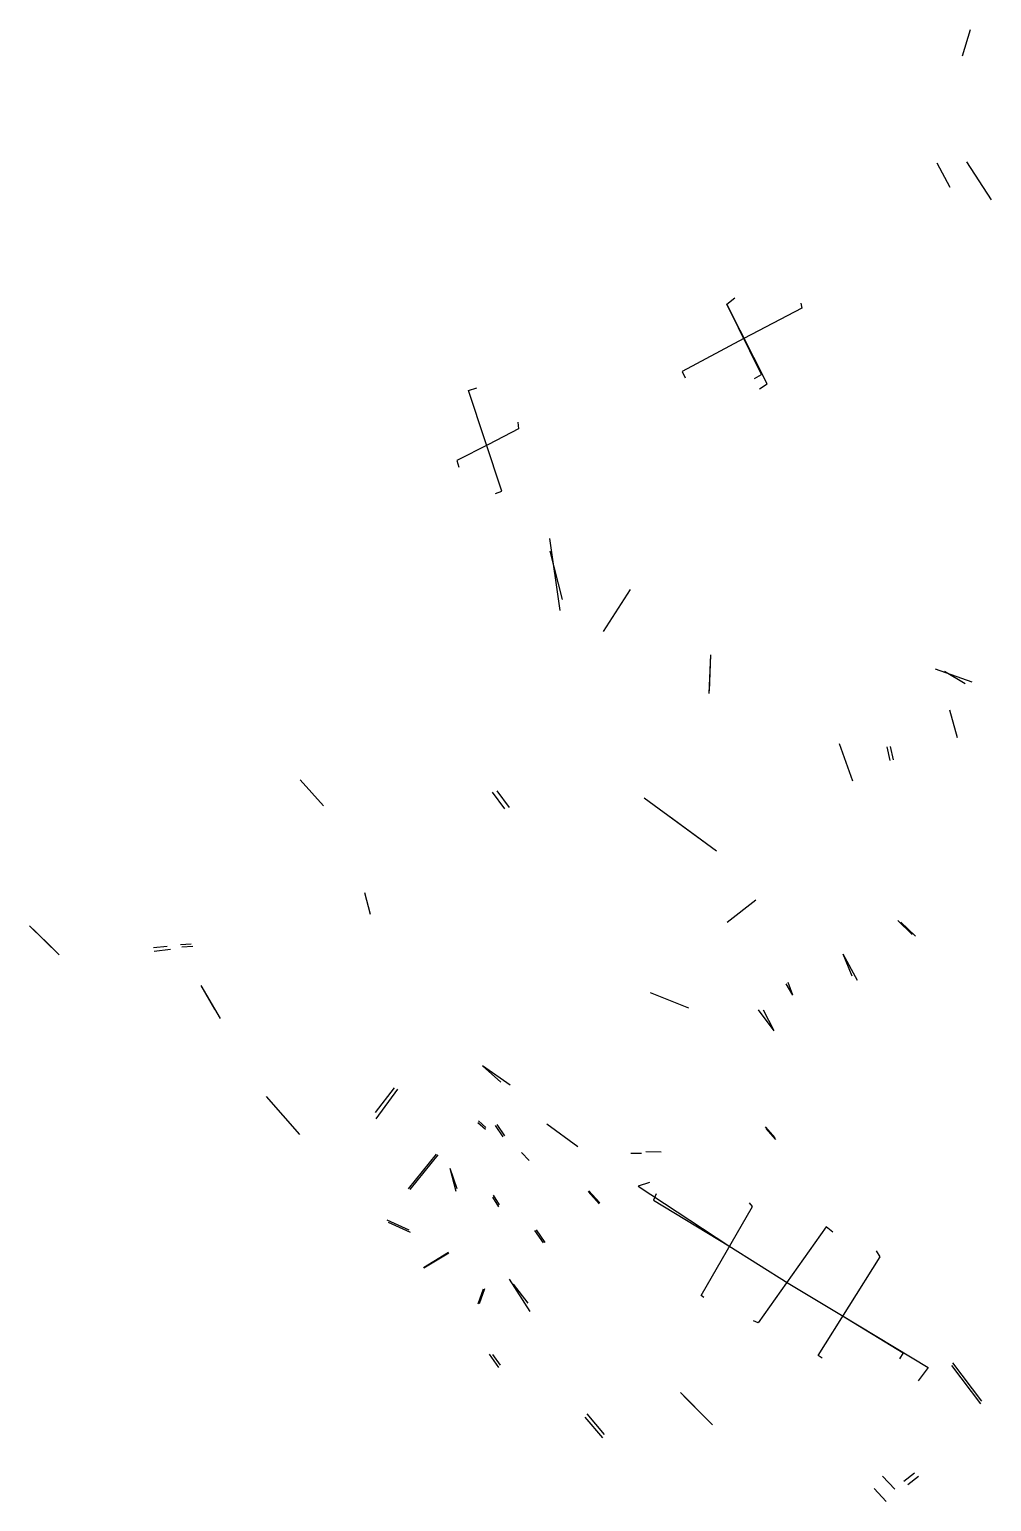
# Model space of a CAD drawing. Header units: metres. Extents: x 4462695 to 4462796, y 5794005 to 5794153.
# Drawn here: x 4462695.5 to 4462729.4, y 5794005 to 5794057 of the extents above; entities that cross this region are included whole.
import ezdxf

# ---------------------------------------------------------------- set-up
doc = ezdxf.new("R2010")
doc.units = ezdxf.units.M
doc.layers.add('Profile', color=5, linetype='Continuous')

msp = doc.modelspace()

# ---------------------------------------------------------------- linework, layer by layer
at = {"layer": 'Profile'}
for points in [[(4462728.419, 5794056.07, 52.305), (4462728.699, 5794056.997, 52.337)], [(4462728.419, 5794056.07, 52.305), (4462728.699, 5794056.997, 52.337)], [(4462727.515, 5794052.289, 52.48), (4462727.974, 5794051.425, 52.483)], [(4462727.515, 5794052.289, 52.48), (4462727.974, 5794051.425, 52.483)], [(4462729.445, 5794050.979, 52.479), (4462728.567, 5794052.325, 52.473)], [(4462729.445, 5794050.979, 52.479), (4462728.567, 5794052.325, 52.473)], [(4462721.082, 5794044.68, 52.583), (4462721.323, 5794044.819, 52.585), (4462720.101, 5794047.305, 52.505), (4462720.388, 5794047.521, 52.518)], [(4462721.259, 5794044.317, 52.612), (4462721.524, 5794044.495, 52.585), (4462720.101, 5794047.305, 52.505), (4462720.388, 5794047.521, 52.518)], [(4462722.713, 5794047.332, 52.554), (4462722.75, 5794047.156, 52.556), (4462720.71, 5794046.089, 52.589), (4462718.525, 5794044.926, 52.546), (4462718.634, 5794044.7, 52.562)], [(4462722.713, 5794047.332, 52.554), (4462722.75, 5794047.156, 52.556), (4462720.71, 5794046.089, 52.589), (4462718.525, 5794044.926, 52.546), (4462718.634, 5794044.7, 52.562)], [(4462711.941, 5794040.614, 52.624), (4462712.161, 5794040.7, 52.622), (4462710.987, 5794044.254, 52.629), (4462711.285, 5794044.346, 52.63)], [(4462711.941, 5794040.614, 52.624), (4462712.161, 5794040.7, 52.622), (4462710.987, 5794044.254, 52.629), (4462711.285, 5794044.346, 52.63)], [(4462712.733, 5794043.137, 52.611), (4462712.76, 5794042.902, 52.614), (4462711.699, 5794042.354, 52.603), (4462710.574, 5794041.788, 52.654), (4462710.654, 5794041.544, 52.643)], [(4462712.733, 5794043.137, 52.611), (4462712.76, 5794042.902, 52.614), (4462711.699, 5794042.354, 52.603), (4462710.574, 5794041.788, 52.654), (4462710.654, 5794041.544, 52.643)], [(4462713.853, 5794039.034, 52.759), (4462714.211, 5794036.487, 52.88)], [(4462713.863, 5794038.588, 52.759), (4462714.298, 5794036.881, 52.88)], [(4462715.759, 5794035.745, 52.84), (4462716.712, 5794037.229, 52.775)], [(4462715.759, 5794035.745, 52.84), (4462716.712, 5794037.229, 52.775)], [(4462719.525, 5794034.925, 52.758), (4462719.473, 5794033.558, 52.812)], [(4462719.525, 5794034.925, 52.758), (4462719.477, 5794033.658, 52.812)], [(4462728.755, 5794033.961, 52.567), (4462727.472, 5794034.417, 52.552)], [(4462728.515, 5794033.906, 52.567), (4462727.79, 5794034.335, 52.552)], [(4462727.957, 5794032.987, 52.65), (4462728.236, 5794032.009, 52.619)], [(4462727.957, 5794032.987, 52.65), (4462728.236, 5794032.009, 52.619)], [(4462724.069, 5794031.795, 52.652), (4462724.536, 5794030.483, 52.66)], [(4462724.069, 5794031.795, 52.652), (4462724.536, 5794030.483, 52.66)], [(4462725.872, 5794031.197, 52.627), (4462725.763, 5794031.675, 52.648)], [(4462725.983, 5794031.216, 52.627), (4462725.874, 5794031.694, 52.648)], [(4462705.872, 5794029.602, 52.76), (4462705.049, 5794030.51, 52.768)], [(4462705.872, 5794029.602, 52.76), (4462705.049, 5794030.51, 52.768)], [(4462712.278, 5794029.493, 52.83), (4462711.835, 5794030.082, 52.82)], [(4462712.441, 5794029.537, 52.83), (4462711.999, 5794030.125, 52.82)], [(4462719.738, 5794027.998, 52.645), (4462717.186, 5794029.868, 52.743)], [(4462719.738, 5794027.998, 52.645), (4462718.055, 5794029.23, 52.743)], [(4462707.531, 5794025.761, 52.811), (4462707.336, 5794026.53, 52.795)], [(4462707.531, 5794025.761, 52.811), (4462707.336, 5794026.53, 52.795)], [(4462721.124, 5794026.273, 52.619), (4462720.114, 5794025.48, 52.65)], [(4462721.124, 5794026.273, 52.619), (4462720.114, 5794025.48, 52.65)], [(4462696.55, 5794024.342, 52.734), (4462695.5, 5794025.357, 52.703)], [(4462696.361, 5794024.526, 52.734), (4462695.627, 5794025.238, 52.703)], [(4462726.645, 5794025.06, 52.662), (4462726.133, 5794025.55, 52.672)], [(4462726.756, 5794024.996, 52.662), (4462726.244, 5794025.486, 52.672)], [(4462700.356, 5794024.635, 52.711), (4462699.881, 5794024.582, 52.704)], [(4462701.21, 5794024.718, 52.686), (4462700.83, 5794024.693, 52.678)], [(4462701.259, 5794024.633, 52.686), (4462700.88, 5794024.608, 52.678)], [(4462700.477, 5794024.522, 52.711), (4462699.902, 5794024.451, 52.704)], [(4462724.53, 5794023.583, 52.771), (4462724.212, 5794024.365, 52.7)], [(4462724.716, 5794023.434, 52.771), (4462724.212, 5794024.365, 52.7)], [(4462702.043, 5794022.426, 52.778), (4462701.555, 5794023.258, 52.761)], [(4462702.237, 5794022.087, 52.778), (4462701.555, 5794023.258, 52.761)], [(4462722.43, 5794022.911, 52.696), (4462722.202, 5794023.318, 52.7)], [(4462722.43, 5794022.911, 52.696), (4462722.271, 5794023.357, 52.7)], [(4462718.767, 5794022.46, 52.676), (4462717.407, 5794022.999, 52.658)], [(4462718.767, 5794022.46, 52.676), (4462717.407, 5794022.999, 52.658)], [(4462721.772, 5794021.658, 52.684), (4462721.227, 5794022.397, 52.722)], [(4462721.772, 5794021.658, 52.684), (4462721.401, 5794022.385, 52.722)], [(4462712.136, 5794019.846, 52.685), (4462711.483, 5794020.42, 52.688)], [(4462712.455, 5794019.74, 52.685), (4462711.483, 5794020.42, 52.688)], [(4462708.372, 5794019.639, 52.695), (4462707.698, 5794018.778, 52.726)], [(4462708.486, 5794019.594, 52.722), (4462707.72, 5794018.555, 52.726)], [(4462703.846, 5794019.34, 52.854), (4462705.027, 5794017.997, 52.812)], [(4462703.846, 5794019.34, 52.854), (4462705.027, 5794017.997, 52.812)], [(4462711.585, 5794018.173, 52.727), (4462711.32, 5794018.409, 52.72)], [(4462711.603, 5794018.245, 52.727), (4462711.339, 5794018.481, 52.72)], [(4462712.216, 5794017.912, 52.722), (4462711.942, 5794018.312, 52.707)], [(4462712.276, 5794017.945, 52.722), (4462712.001, 5794018.346, 52.707)], [(4462714.844, 5794017.563, 52.579), (4462713.752, 5794018.357, 52.63)], [(4462714.844, 5794017.563, 52.579), (4462713.752, 5794018.357, 52.63)], [(4462721.806, 5794017.881, 52.762), (4462721.469, 5794018.266, 52.75)], [(4462721.831, 5794017.823, 52.762), (4462721.494, 5794018.208, 52.75)], [(4462713.13, 5794017.08, 52.717), (4462712.865, 5794017.367, 52.711)], [(4462713.13, 5794017.08, 52.717), (4462712.865, 5794017.367, 52.711)], [(4462717.783, 5794017.378, 52.755), (4462717.251, 5794017.39, 52.732)], [(4462717.783, 5794017.378, 52.755), (4462717.251, 5794017.39, 52.732)], [(4462708.873, 5794016.079, 52.709), (4462709.861, 5794017.308, 52.64)], [(4462708.938, 5794016.052, 52.709), (4462709.926, 5794017.281, 52.64)], [(4462717.1, 5794017.327, 52.718), (4462716.715, 5794017.327, 52.729)], [(4462717.1, 5794017.327, 52.718), (4462716.715, 5794017.327, 52.729)], [(4462710.588, 5794016.083, 52.698), (4462710.341, 5794016.794, 52.686)], [(4462710.561, 5794015.99, 52.698), (4462710.341, 5794016.794, 52.686)], [(4462717.381, 5794016.308, 52.761), (4462716.98, 5794016.169, 52.76), (4462720.181, 5794014.065, 52.752), (4462722.272, 5794012.746, 52.759), (4462724.154, 5794011.621, 52.727), (4462727.211, 5794009.777, 52.719), (4462726.859, 5794009.307, 52.685)], [(4462712.062, 5794015.444, 52.664), (4462711.85, 5794015.784, 52.676)], [(4462712.086, 5794015.515, 52.664), (4462711.873, 5794015.855, 52.676)], [(4462715.595, 5794015.551, 52.735), (4462715.21, 5794015.982, 52.731)], [(4462715.624, 5794015.58, 52.735), (4462715.239, 5794016.011, 52.731)], [(4462717.617, 5794015.909, 52.761), (4462717.512, 5794015.678, 52.76), (4462720.181, 5794014.065, 52.752), (4462722.272, 5794012.746, 52.759), (4462724.154, 5794011.621, 52.727), (4462726.325, 5794010.292, 52.719), (4462726.194, 5794010.077, 52.685)], [(4462719.297, 5794012.249, 52.816), (4462719.202, 5794012.318, 52.82), (4462721.013, 5794015.462, 52.769), (4462720.907, 5794015.589, 52.757)], [(4462719.297, 5794012.249, 52.816), (4462719.202, 5794012.318, 52.82), (4462721.013, 5794015.462, 52.769), (4462720.907, 5794015.589, 52.757)], [(4462708.9, 5794014.617, 52.764), (4462708.125, 5794014.971, 52.762)], [(4462708.947, 5794014.535, 52.764), (4462708.171, 5794014.889, 52.762)], [(4462713.632, 5794014.17, 52.751), (4462713.332, 5794014.615, 52.702)], [(4462713.694, 5794014.186, 52.751), (4462713.394, 5794014.631, 52.702)], [(4462723.848, 5794014.552, 52.759), (4462723.61, 5794014.739, 52.753), (4462721.216, 5794011.351, 52.758), (4462721.043, 5794011.425, 52.757)], [(4462723.848, 5794014.552, 52.759), (4462723.61, 5794014.739, 52.753), (4462721.216, 5794011.351, 52.758), (4462721.043, 5794011.425, 52.757)], [(4462709.398, 5794013.307, 52.751), (4462710.285, 5794013.845, 52.719)], [(4462709.414, 5794013.287, 52.751), (4462710.301, 5794013.825, 52.719)], [(4462723.468, 5794010.108, 52.718), (4462723.333, 5794010.201, 52.717), (4462725.514, 5794013.684, 52.764), (4462725.39, 5794013.886, 52.759)], [(4462723.468, 5794010.108, 52.718), (4462723.333, 5794010.201, 52.717), (4462725.514, 5794013.684, 52.764), (4462725.39, 5794013.886, 52.759)], [(4462713.163, 5794011.746, 52.752), (4462712.438, 5794012.889, 52.735)], [(4462713.101, 5794012.041, 52.752), (4462712.573, 5794012.717, 52.735)], [(4462711.336, 5794012.022, 52.746), (4462711.525, 5794012.553, 52.75)], [(4462711.374, 5794012.028, 52.746), (4462711.563, 5794012.558, 52.75)], [(4462712.056, 5794009.774, 52.803), (4462711.732, 5794010.246, 52.793)], [(4462712.115, 5794009.853, 52.803), (4462711.85, 5794010.236, 52.793)], [(4462729.067, 5794008.496, 52.727), (4462728.043, 5794009.846, 52.731)], [(4462729.102, 5794008.59, 52.727), (4462728.078, 5794009.94, 52.731)], [(4462719.481, 5794007.872, 52.721), (4462718.475, 5794008.892, 52.782)], [(4462719.599, 5794007.746, 52.721), (4462718.593, 5794008.766, 52.782)], [(4462715.725, 5794007.291, 52.723), (4462715.109, 5794008.026, 52.732)], [(4462715.788, 5794007.404, 52.723), (4462715.173, 5794008.139, 52.732)], [(4462726.027, 5794005.481, 52.689), (4462725.594, 5794005.936, 52.657)], [(4462726.726, 5794006.039, 52.652), (4462726.35, 5794005.747, 52.661)], [(4462726.872, 5794005.931, 52.652), (4462726.496, 5794005.639, 52.661)], [(4462725.732, 5794005.043, 52.689), (4462725.298, 5794005.498, 52.657)]]:
    msp.add_polyline3d(points, dxfattribs=at)

doc.saveas('drawing.dxf')
